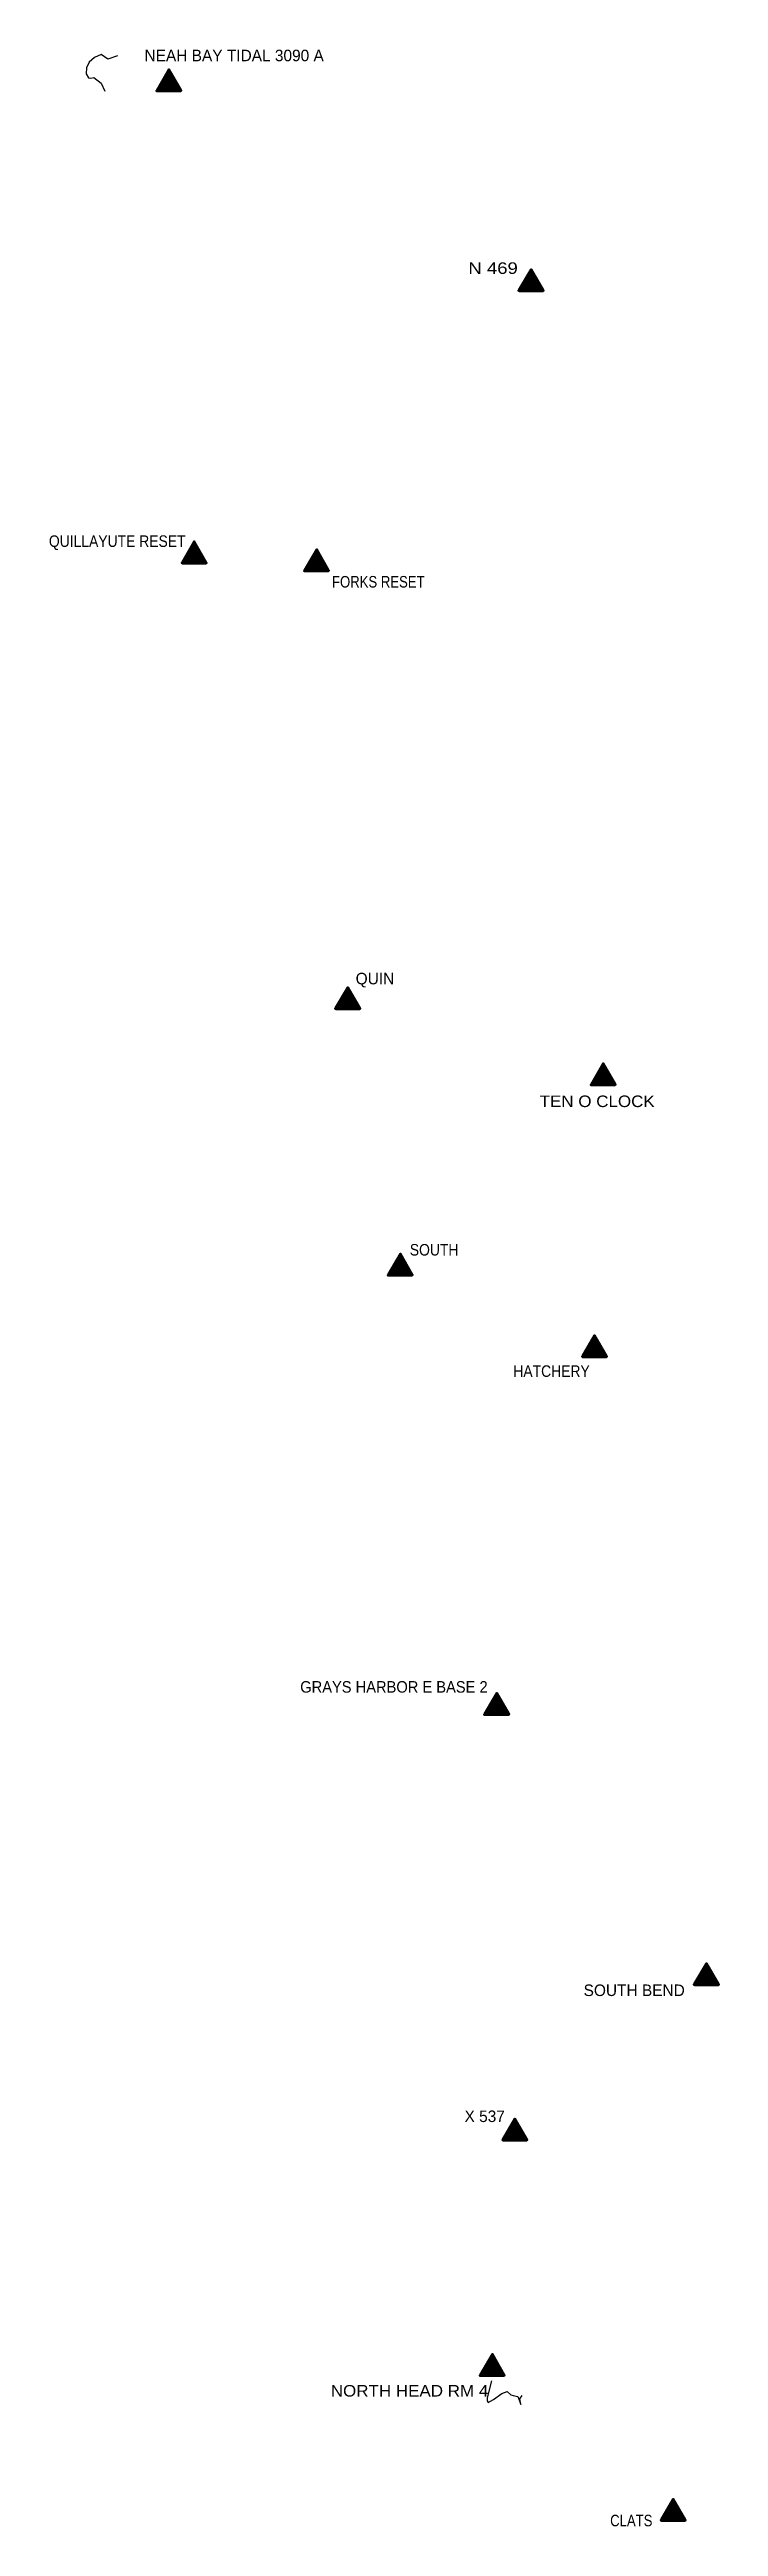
# Model space of a CAD drawing. Header units: feet. Extents: x -1054768 to 1163839, y -940989 to 791041.
# Drawn here: x -927201 to -704089, y -478981 to 347509 of the extents above; entities that cross this region are included whole.
import ezdxf

# ---------------------------------------------------------------- set-up
doc = ezdxf.new("R2010")
doc.units = ezdxf.units.FT
doc.header["$LTSCALE"] = 1500
for name, color, linetype, lineweight in [('1', 7, 'Continuous', 25), ('34', 7, 'Continuous', 35), ('35', 7, 'Continuous', 106)]:
    doc.layers.add(name, color=color, linetype=linetype, lineweight=lineweight)
doc.layers.add('31', color=7, linetype='Continuous')

msp = doc.modelspace()

# ---------------------------------------------------------------- texts
at = {"layer": '31'}
for s, p in [('NEAH BAY TIDAL 3090 A', (-895527, 343602)), ('QUIN', (-825095, 35589)), ('SOUTH BEND', (-749061, -301990)), ('X 537', (-788779, -344035))]:
    msp.add_text(s, height=3850, dxfattribs=at).set_placement(p)
for s, width, p in [('N 469', 1.2, (-787494, 272647)), ('QUILLAYUTE RESET', 0.9, (-927420, 181547)), ('FORKS RESET', 0.85, (-832991, 167996)), ('TEN O CLOCK', 1.1, (-763733, -5357)), ('SOUTH', 0.9, (-807036, -54906)), ('HATCHERY', 0.9, (-772509, -95393)), ('GRAYS HARBOR E BASE 2', 0.95, (-843590, -200761)), ('NORTH HEAD RM 4', 1.1, (-833396, -435636)), ('CLATS', 0.85, (-740207, -478926))]:
    msp.add_text(s, height=3850, dxfattribs=dict(at, width=width)).set_placement(p)

# ---------------------------------------------------------------- hatches: boundary and pattern name
at = {"layer": '34'}
for points in [[(-887377, 340695), (-891462, 333773), (-883411, 333791)], [(-766537, 274017), (-770622, 267095), (-762571, 267113)], [(-878912, 183192), (-882998, 176271), (-874946, 176288)], [(-838072, 180543), (-842157, 173621), (-834106, 173639)], [(-827707, 34477), (-831792, 27555), (-823741, 27573)], [(-742487, 9016), (-746573, 2094), (-738522, 2112)], [(-810160, -54480), (-814246, -61402), (-806195, -61384)], [(-745380, -81659), (-749465, -88581), (-741414, -88563)], [(-778011, -201087), (-782097, -208009), (-774045, -207991)], [(-708055, -291207), (-712140, -298129), (-704089, -298111)], [(-771970, -343032), (-776056, -349954), (-768005, -349936)], [(-779503, -421644), (-783589, -428566), (-775538, -428548)], [(-719155, -469947), (-723241, -476869), (-715189, -476851)]]:
    msp.add_hatch(color=256, dxfattribs=at).paths.add_polyline_path(points)

# ---------------------------------------------------------------- linework, layer by layer
at = {"layer": '1'}
for points in [[(-904569, 345358), (-907805, 344278), (-909962, 345898), (-912227, 344818), (-913953, 343307), (-914924, 341364), (-915032, 339420), (-914169, 338017), (-913414, 337909), (-912443, 338233), (-909962, 336290), (-908776, 333591)], [(-779742, -430433), (-781253, -436047), (-781253, -437018), (-780929, -437666), (-779095, -436586), (-776291, -434643), (-774565, -433995), (-773378, -435075), (-772515, -435291), (-771005, -435615), (-770035, -438314), (-770358, -436370), (-769603, -435291)]]:
    msp.add_lwpolyline(points, dxfattribs=at)
at = {"layer": '34'}
for points in [[(-887377, 340695), (-891462, 333773), (-883411, 333791)], [(-766537, 274017), (-770622, 267095), (-762571, 267113)], [(-878912, 183192), (-882998, 176271), (-874946, 176288)], [(-838072, 180543), (-842157, 173621), (-834106, 173639)], [(-827707, 34477), (-831792, 27555), (-823741, 27573)], [(-742487, 9016), (-746573, 2094), (-738522, 2112)], [(-810160, -54480), (-814246, -61402), (-806195, -61384)], [(-745380, -81659), (-749465, -88581), (-741414, -88563)], [(-778011, -201087), (-782097, -208009), (-774045, -207991)], [(-708055, -291207), (-712140, -298129), (-704089, -298111)], [(-771970, -343032), (-776056, -349954), (-768005, -349936)], [(-779503, -421644), (-783589, -428566), (-775538, -428548)], [(-719155, -469947), (-723241, -476869), (-715189, -476851)]]:
    msp.add_lwpolyline(points, close=True, dxfattribs=at)
at = {"layer": '35'}
for p, q in [((-888030, 333791), (-889721, 336719)), ((-889102, 337791), (-885721, 337791)), ((-886793, 333791), (-885102, 336720)), ((-767190, 267113), (-768881, 270041)), ((-768262, 271113), (-764881, 271113)), ((-765953, 267113), (-764262, 270042)), ((-879566, 176288), (-881256, 179216)), ((-880637, 180288), (-877256, 180288)), ((-878328, 176288), (-876638, 179217)), ((-838725, 173639), (-840416, 176567)), ((-839796, 177639), (-836416, 177639)), ((-837488, 173639), (-835797, 176568)), ((-828360, 27573), (-830051, 30501)), ((-829431, 31573), (-826051, 31573)), ((-827123, 27573), (-825432, 30501)), ((-743141, 2112), (-744831, 5040)), ((-744212, 6112), (-740831, 6112)), ((-741903, 2112), (-740213, 5040)), ((-811885, -57384), (-808504, -57384)), ((-810814, -61384), (-812504, -58456)), ((-809576, -61384), (-807886, -58455)), ((-746033, -88563), (-747724, -85635)), ((-747104, -84563), (-743724, -84563)), ((-744796, -88563), (-743105, -85634)), ((-778665, -207991), (-780355, -205063)), ((-779736, -203991), (-776355, -203991)), ((-777427, -207991), (-775737, -205062)), ((-708708, -298111), (-710399, -295183)), ((-709779, -294111), (-706399, -294111)), ((-707471, -298111), (-705780, -295182)), ((-772624, -349936), (-774314, -347008)), ((-773695, -345936), (-770314, -345936)), ((-771386, -349936), (-769696, -347007)), ((-780157, -428548), (-781847, -425620)), ((-781228, -424548), (-777847, -424548)), ((-778919, -428548), (-777229, -425619)), ((-719809, -476851), (-721499, -473923)), ((-720880, -472851), (-717499, -472851)), ((-718571, -476851), (-716881, -473922))]:
    msp.add_line(p, q, dxfattribs=at)
for points in [[(-891411, 333791), (-883411, 333791), (-887377, 340695), (-887377, 340695), (-891462, 333773), (-891462, 333773)], [(-770571, 267113), (-762571, 267113), (-766537, 274017), (-766537, 274017), (-770622, 267095), (-770622, 267095)], [(-882946, 176288), (-874946, 176288), (-878912, 183192), (-878912, 183192), (-882998, 176271), (-882998, 176271)], [(-842106, 173639), (-834106, 173639), (-838072, 180543), (-838072, 180543), (-842157, 173621), (-842157, 173621)], [(-831741, 27573), (-823741, 27573), (-827707, 34477), (-827707, 34477), (-831792, 27555), (-831792, 27555)], [(-746522, 2112), (-738522, 2112), (-742487, 9016), (-742487, 9016), (-746573, 2094), (-746573, 2094)], [(-814195, -61384), (-806195, -61384), (-810160, -54480), (-810160, -54480), (-814246, -61402), (-814246, -61402)], [(-749414, -88563), (-741414, -88563), (-745380, -81659), (-745380, -81659), (-749465, -88581), (-749465, -88581)], [(-782045, -207991), (-774045, -207991), (-778011, -201087), (-778011, -201087), (-782097, -208009), (-782097, -208009)], [(-712089, -298111), (-704089, -298111), (-708055, -291207), (-708055, -291207), (-712140, -298129), (-712140, -298129)], [(-776005, -349936), (-768005, -349936), (-771970, -343032), (-771970, -343032), (-776056, -349954), (-776056, -349954)], [(-783538, -428548), (-775538, -428548), (-779503, -421644), (-779503, -421644), (-783589, -428566), (-783589, -428566)], [(-723189, -476851), (-715189, -476851), (-719155, -469947), (-719155, -469947), (-723241, -476869), (-723241, -476869)]]:
    msp.add_lwpolyline(points, dxfattribs=at)

msp.set_redraw_order([(e.dxf.handle, doc.entitydb.next_handle()) for e in msp.query("TEXT MTEXT ATTDEF DIMENSION ARC_DIMENSION")])  # texts and dimensions are drawn at this point

doc.saveas('drawing.dxf')
